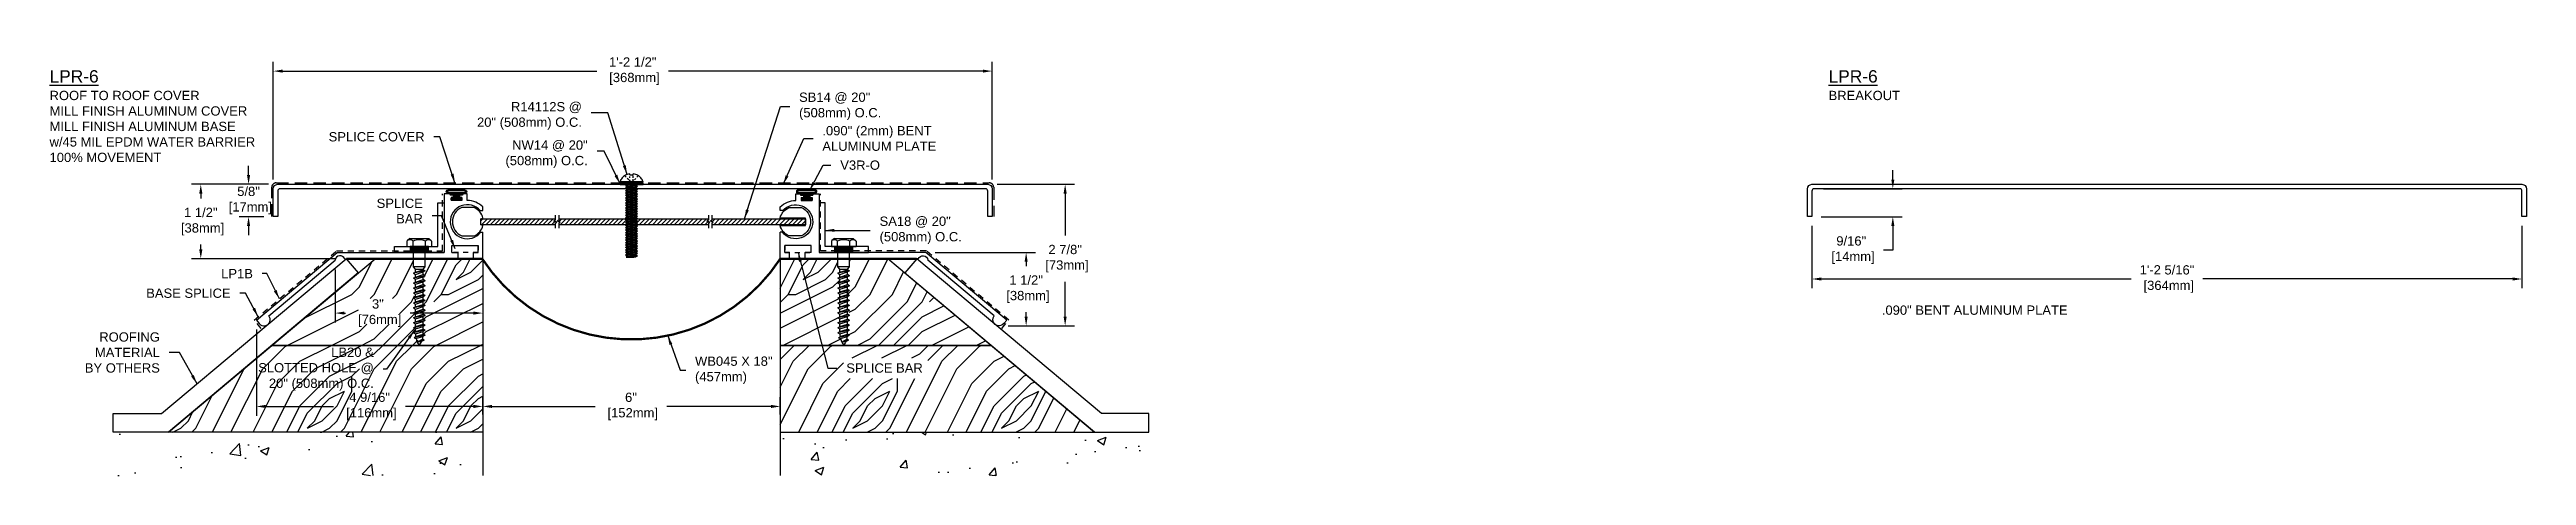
# Model space of a CAD drawing. Header units: inches. Extents: x -3.3 to 46.7, y 2.5 to 11.1.
import ezdxf

# ---------------------------------------------------------------- set-up
doc = ezdxf.new("R2010")
doc.units = ezdxf.units.IN
doc.header["$MEASUREMENT"] = 0
doc.linetypes.add('DASHED2', pattern=[0.375, 0.25, -0.125])
for name, color, linetype in [('ANCHORS', 4, 'Continuous'), ('CONDITIONS', 1, 'Continuous'), ('DIMENSIONS', 3, 'Continuous'), ('FILLERS', 2, 'Continuous'), ('METALS', 7, 'Continuous'), ('TEXT', 2, 'Continuous')]:
    doc.layers.add(name, color=color, linetype=linetype)
doc.styles.add('ARIAL', font='arial.ttf')
doc.dimstyles.new('Arial', dxfattribs={"dimtxt": 0.1875, "dimasz": 0.1875, "dimexe": 0.1875, "dimexo": 0.1875, "dimgap": 0.1875, "dimtad": 0, "dimtih": 1, "dimtoh": 1, "dimdec": 4, "dimzin": 3, "dimdsep": 46, "dimlunit": 4, "dimtxsty": 'ARIAL', "dimcen": 0.125, "dimadec": 0, "dimazin": 0, "dimtfac": 1, "dimtdec": 4, "dimtofl": 0, "dimtmove": 0, "dimatfit": 3, "dimfxl": 0, "dimfrac": 2, "dimtolj": 1, "dimtzin": 0, "dimarcsym": 0})
pattern_1 = [(0, (-1.4, 0.15), (3, 3), [0.15, -2.85]), (90, (-0.2, 1.2), (-3, 3), [0.3, -2.7]), (45, (-0.8, 0.9), (3e-16, 3), [0.2121, -0.6363, 0.2121, -0.4242, 1.485, -1.27294]), (45, (-1.55, 0), (3e-16, 3), [0.21213, -0.42426, 0.21213, -3.39412]), (45, (-0.5, 0.3), (3e-16, 3), [0.2121, -4.0305]), (45, (-0.2, 0.15), (3e-16, 3), [0.2121, -4.0305]), (45, (-0.65, 0.45), (3e-16, 3), [0.2121, -4.0305]), (45, (-0.8, 0.6), (3e-16, 3), [0.42426, -3.8184]), (45, (-0.05, 2.85), (3e-16, 3), [0.4243, -3.8184]), (45, (-1.1, 0.75), (3e-16, 3), [0.8485, -3.3941]), (45, (-1.25, 0.9), (3e-16, 3), [0.8485, -3.3941]), (45, (0.7, 1.8), (3e-16, 3), [0.8485, -3.3941]), (45, (-1.4, 1.2), (3e-16, 3), [0.6364, -3.60624]), (45, (-2, 1.65), (3e-16, 3), [0.6364, -3.60624]), (45, (-1.7, 1.35), (3e-16, 3), [0.6364, -3.60624]), (45, (0.25, 2.25), (3e-16, 3), [1.0607, -3.182]), (45, (-0.05, 2.4), (3e-16, 3), [1.06066, -3.182]), (45, (0.25, 1.65), (3e-16, 3), [1.4849, -2.7577]), (26.565, (-1.1, 0.45), (3, 1e-09), [0.3354, -6.3728]), (26.565, (-0.5, 1.35), (3, 1e-09), [0.3354, -6.3728]), (26.565, (-0.65, 1.05), (3, 1e-09), [0.3354, -6.3728]), (26.565, (-1.25, 0.15), (3, 1e-09), [0.6708, -6.0374]), (26.565, (-0.65, 1.5), (3, 1e-09), [1.00623, -5.702]), (26.565, (-0.95, 1.65), (3, 1e-09), [1.34164, -5.36656]), (26.565, (-1.25, 1.8), (3, 1e-09), [1.34164, -5.36656]), (26.565, (-1.7, 2.7), (3, 1e-09), [1.34164, -5.36656]), (26.565, (-1.7, 2.4), (3, 1e-09), [1.67705, -5.03115]), (26.565, (-1.55, 2.1), (3, 1e-09), [1.67705, -5.03115]), (63.435, (-0.5, 0.9), (2e-10, 3), [0.3354, -6.3728]), (63.435, (-0.95, 0.6), (2e-10, 3), [0.3354, -6.3728]), (63.435, (-1.4, 0.15), (2e-10, 3), [0.6708, -6.0374]), (63.435, (-0.5, 0.6), (2e-10, 3), [0.6708, -6.0374]), (63.435, (-1.7, 0), (2e-10, 3), [1.00623, -5.702]), (63.435, (-2, 0), (2e-10, 3), [1.34164, -5.36656]), (63.435, (0.7, 0.15), (2e-10, 3), [1.34164, -5.36656]), (63.435, (-0.35, 0.45), (2e-10, 3), [1.34164, -5.36656]), (63.435, (0.25, 0.15), (2e-10, 3), [1.67705, -5.03115]), (63.435, (-0.05, 0.3), (2e-10, 3), [1.67705, -5.03115])]

msp = doc.modelspace()

# ---------------------------------------------------------------- texts
at = {"layer": 'TEXT', "char_height": 0.25, "width": 5.28125, "attachment_point": 1, "style": 'ARIAL'}
for s, insert in [('{\\LLPR-6\\P\\H0.75x;\\lROOF TO ROOF COVER\\PMILL FINISH ALUMINUM COVER\\PMILL FINISH ALUMINUM BASE\\Pw/45 MIL EPDM WATER BARRIER\\P100% MOVEMENT}', (-3.29692, 10.678)), ('{\\LLPR-6\\P\\H0.75x;\\lBREAKOUT}', (32.58319, 10.678)), ('{\\H0.75x;.090" BENT ALUMINUM PLATE}', (33.65718, 5.92833))]:
    msp.add_mtext(s, dxfattribs=dict(at, insert=insert))
at = {"layer": 'TEXT', "char_height": 0.1875, "style": 'ARIAL'}
for s, insert, attachment_point in [('R14112S @\\P20" (508mm) O.C.', (7.44012, 9.75648), 6), ('SB14 @ 20"\\P(508mm) O.C.', (11.81886, 9.94778), 4), ('.090" (2mm) BENT\\PALUMINUM PLATE', (12.2889, 9.29869), 4), ('SPLICE COVER', (4.26742, 9.3322), 6), ('\\A1;NW14 @ 20"\\P(508mm) O.C.', (7.55671, 8.98189), 6), ('V3R-O', (12.65011, 8.75981), 4), ('SPLICE\\PBAR', (4.23164, 7.83489), 6), ('SA18 @ 20"\\P(508mm) O.C.', (13.44299, 7.44461), 4), ('LP1B', (0.80463, 6.57135), 6), ('BASE SPLICE', (0.35511, 6.17526), 6), ('ROOFING\\PMATERIAL\\PBY OTHERS', (-1.07188, 4.97884), 6), (' LB20 &\\PSLOTTED HOLE @\\P20" (508mm) O.C.', (3.24277, 4.64334), 6), ('WB045 X 18"\\P(457mm)', (9.72093, 4.6203), 4), ('SPLICE BAR', (12.77171, 4.66538), 4)]:
    msp.add_mtext(s, dxfattribs=dict(at, insert=insert, attachment_point=attachment_point))

# ---------------------------------------------------------------- blocks, each defined once
blk = doc.blocks.new('*D0')
at = {"layer": 'Defpoints', "color": 0}
for p in [(1.304, 8.374), (-0.247, 6.872), (2.657, 6.872)]:
    blk.add_point(p, dxfattribs=at)
at = {"layer": 'DIMENSIONS', "color": 0, "lineweight": -2}
for p, q in [((1.117, 8.374), (-0.434, 8.374)), ((-0.247, 8.186), (-0.247, 8.088)), ((-0.247, 7.06), (-0.247, 7.157)), ((2.47, 6.872), (-0.434, 6.872))]:
    blk.add_line(p, q, dxfattribs=at)
at = {"layer": 'DIMENSIONS', "color": 0}
for points in [[(-0.278, 8.186), (-0.215, 8.186), (-0.247, 8.374)], [(-0.278, 7.06), (-0.215, 7.06), (-0.247, 6.872)]]:
    blk.add_solid(points, dxfattribs=at)
at = {"layer": 'DIMENSIONS', "color": 0, "insert": (-0.247, 7.622), "char_height": 0.1875, "attachment_point": 5, "style": 'ARIAL'}
blk.add_mtext('\\A1;1 1/2"\\P [38mm]', dxfattribs=at)
blk = doc.blocks.new('*D1')
at = {"layer": 'Defpoints', "color": 0}
for p in [(1.304, 8.374), (0.716, 7.721), (1.214, 7.721)]:
    blk.add_point(p, dxfattribs=at)
at = {"layer": 'DIMENSIONS', "color": 0, "lineweight": -2}
for p, q in [((0.716, 8.561), (0.716, 8.749)), ((1.117, 8.374), (0.529, 8.374)), ((1.027, 7.721), (0.529, 7.721)), ((0.716, 7.534), (0.716, 7.346))]:
    blk.add_line(p, q, dxfattribs=at)
at = {"layer": 'DIMENSIONS', "color": 0}
for points in [[(0.685, 8.561), (0.748, 8.561), (0.716, 8.374)], [(0.685, 7.534), (0.748, 7.534), (0.716, 7.721)]]:
    blk.add_solid(points, dxfattribs=at)
at = {"layer": 'DIMENSIONS', "color": 0, "insert": (0.716, 8.047), "char_height": 0.1875, "attachment_point": 5, "style": 'ARIAL'}
blk.add_mtext('\\A1;5/8"\\P [17mm]', dxfattribs=at)
blk = doc.blocks.new('*D2')
at = {"layer": 'Defpoints', "color": 0}
for p in [(5.441, 3.54), (11.441, 3.891), (11.441, 3.54)]:
    blk.add_point(p, dxfattribs=at)
at = {"layer": 'DIMENSIONS', "color": 0, "lineweight": -2}
for p, q in [((5.441, 3.728), (5.441, 4.078)), ((11.441, 3.728), (11.441, 4.078)), ((5.628, 3.891), (7.704, 3.891)), ((11.253, 3.891), (9.154, 3.891))]:
    blk.add_line(p, q, dxfattribs=at)
at = {"layer": 'DIMENSIONS', "color": 0}
for points in [[(5.628, 3.922), (5.628, 3.859), (5.441, 3.891)], [(11.253, 3.922), (11.253, 3.859), (11.441, 3.891)]]:
    blk.add_solid(points, dxfattribs=at)
at = {"layer": 'DIMENSIONS', "color": 0, "insert": (8.429, 3.891), "char_height": 0.1875, "attachment_point": 5, "style": 'ARIAL'}
blk.add_mtext('\\A1;6"\\P [152mm]', dxfattribs=at)
blk = doc.blocks.new('NW14')
blk.add_hatch(color=256).paths.add_polyline_path([(0.2325, -0.03), (0.2325, 0), (-0.2325, 0), (-0.2325, -0.03)])
blk.add_lwpolyline([(-0.2325, -0.03), (0.2325, -0.03), (0.2325, 0), (-0.2325, 0)], close=True)
blk = doc.blocks.new('LB20')
for p, q in [((-0.25, 0.102), (-0.25, 0)), ((-0.25, 0), (0.25, 0)), ((-0.19, 0.156), (-0.238, 0.116)), ((-0.19, 0.156), (0.19, 0.156)), ((-0.125, 0), (-0.125, 0.102)), ((-0.117, -0.412), (-0.117, 0)), ((0.117, -0.412), (0.117, 0)), ((0.125, 0), (0.125, 0.102)), ((0.19, 0.156), (0.238, 0.116)), ((0.25, 0.102), (0.25, 0)), ((-0.078, -0.458), (-0.117, -0.412)), ((0.117, -0.412), (-0.117, -0.412)), ((0.117, -0.494), (-0.117, -0.544)), ((-0.078, -0.521), (-0.078, -0.458)), ((-0.078, -0.458), (0.078, -0.458)), ((-0.078, -0.521), (0.078, -0.471)), ((0.078, -0.458), (0.117, -0.412)), ((0.078, -0.471), (0.078, -0.458)), ((0.117, -0.494), (0.078, -0.471)), ((0.117, -0.494), (0.078, -0.516)), ((-0.117, -0.544), (-0.078, -0.521)), ((-0.117, -0.544), (-0.078, -0.566)), ((0.117, -0.594), (-0.117, -0.644)), ((-0.117, -0.644), (-0.078, -0.621)), ((-0.117, -0.644), (-0.078, -0.666)), ((0.117, -0.694), (-0.117, -0.744)), ((-0.117, -0.744), (-0.078, -0.721)), ((-0.117, -0.744), (-0.078, -0.766)), ((0.117, -0.794), (-0.117, -0.844)), ((-0.117, -0.844), (-0.078, -0.821)), ((-0.117, -0.844), (-0.078, -0.866)), ((0.117, -0.894), (-0.117, -0.944)), ((-0.117, -0.944), (-0.078, -0.921)), ((-0.117, -0.944), (-0.078, -0.966)), ((0.117, -0.994), (-0.117, -1.044)), ((-0.078, -0.566), (0.078, -0.516)), ((-0.078, -0.621), (-0.078, -0.566)), ((-0.078, -0.621), (0.078, -0.571)), ((-0.078, -0.666), (0.078, -0.616)), ((-0.078, -0.721), (-0.078, -0.666)), ((-0.078, -0.721), (0.078, -0.671)), ((-0.078, -0.766), (0.078, -0.716)), ((-0.078, -0.821), (-0.078, -0.766)), ((-0.078, -0.821), (0.078, -0.771)), ((-0.078, -0.866), (0.078, -0.816)), ((-0.078, -0.921), (-0.078, -0.866)), ((-0.078, -0.921), (0.078, -0.871)), ((-0.078, -0.966), (0.078, -0.916)), ((-0.078, -1.021), (-0.078, -0.966)), ((-0.078, -1.021), (0.078, -0.971)), ((0.078, -0.571), (0.078, -0.516)), ((0.117, -0.594), (0.078, -0.571)), ((0.117, -0.594), (0.078, -0.616)), ((0.078, -0.671), (0.078, -0.616)), ((0.117, -0.694), (0.078, -0.671)), ((0.117, -0.694), (0.078, -0.716)), ((0.078, -0.771), (0.078, -0.716)), ((0.117, -0.794), (0.078, -0.771)), ((0.117, -0.794), (0.078, -0.816)), ((0.078, -0.871), (0.078, -0.816)), ((0.117, -0.894), (0.078, -0.871)), ((0.117, -0.894), (0.078, -0.916)), ((0.078, -0.971), (0.078, -0.916)), ((0.117, -0.994), (0.078, -0.971)), ((0.117, -0.994), (0.078, -1.016)), ((-0.117, -1.044), (-0.078, -1.021)), ((-0.117, -1.044), (-0.078, -1.066)), ((0.117, -1.094), (-0.117, -1.144)), ((-0.117, -1.144), (-0.078, -1.121)), ((-0.117, -1.144), (-0.078, -1.166)), ((0.117, -1.194), (-0.117, -1.244)), ((-0.117, -1.244), (-0.078, -1.221)), ((-0.117, -1.244), (-0.078, -1.266)), ((0.117, -1.294), (-0.117, -1.344)), ((-0.117, -1.344), (-0.078, -1.321)), ((-0.117, -1.344), (-0.078, -1.366)), ((0.117, -1.394), (-0.117, -1.444)), ((-0.117, -1.444), (-0.078, -1.421)), ((-0.117, -1.444), (-0.078, -1.466)), ((0.117, -1.494), (-0.117, -1.544)), ((-0.078, -1.066), (0.078, -1.016)), ((-0.078, -1.121), (-0.078, -1.066)), ((-0.078, -1.121), (0.078, -1.071)), ((-0.078, -1.166), (0.078, -1.116)), ((-0.078, -1.221), (-0.078, -1.166)), ((-0.078, -1.221), (0.078, -1.171)), ((-0.078, -1.266), (0.078, -1.216)), ((-0.078, -1.321), (-0.078, -1.266)), ((-0.078, -1.321), (0.078, -1.271)), ((-0.078, -1.366), (0.078, -1.316)), ((-0.078, -1.421), (-0.078, -1.366)), ((-0.078, -1.421), (0.078, -1.371)), ((-0.078, -1.466), (0.078, -1.416)), ((-0.078, -1.521), (-0.078, -1.466)), ((-0.078, -1.521), (0.078, -1.471)), ((0.078, -1.071), (0.078, -1.016)), ((0.117, -1.094), (0.078, -1.071)), ((0.117, -1.094), (0.078, -1.116)), ((0.078, -1.171), (0.078, -1.116)), ((0.117, -1.194), (0.078, -1.171)), ((0.117, -1.194), (0.078, -1.216)), ((0.078, -1.271), (0.078, -1.216)), ((0.117, -1.294), (0.078, -1.271)), ((0.117, -1.294), (0.078, -1.316)), ((0.078, -1.371), (0.078, -1.316)), ((0.117, -1.394), (0.078, -1.371)), ((0.117, -1.394), (0.078, -1.416)), ((0.078, -1.471), (0.078, -1.416)), ((0.117, -1.494), (0.078, -1.471)), ((0.117, -1.494), (0.078, -1.516)), ((-0.117, -1.544), (-0.078, -1.521)), ((-0.117, -1.544), (-0.078, -1.566)), ((0.117, -1.594), (-0.117, -1.644)), ((-0.117, -1.644), (-0.078, -1.621)), ((-0.117, -1.644), (-0.078, -1.666)), ((0.117, -1.694), (-0.117, -1.744)), ((-0.117, -1.744), (-0.078, -1.721)), ((-0.117, -1.744), (-0.078, -1.766)), ((0.117, -1.794), (-0.105, -1.844)), ((-0.105, -1.844), (-0.074, -1.823)), ((-0.105, -1.844), (-0.066, -1.862)), ((-0.078, -1.566), (0.078, -1.516)), ((-0.078, -1.621), (-0.078, -1.566)), ((-0.078, -1.621), (0.078, -1.571)), ((-0.078, -1.666), (0.078, -1.616)), ((-0.078, -1.721), (-0.078, -1.666)), ((-0.078, -1.721), (0.078, -1.671)), ((-0.078, -1.766), (0.078, -1.716)), ((-0.074, -1.823), (0.078, -1.771)), ((-0.066, -1.862), (0.075, -1.817)), ((-0.022, -1.918), (0.063, -1.874)), ((0.096, -1.893), (-0.022, -1.918)), ((-0.022, -1.918), (0.047, -1.92)), ((0.096, -1.893), (0.047, -1.92)), ((0.096, -1.893), (0.063, -1.874)), ((0.117, -1.794), (0.075, -1.817)), ((0.078, -1.571), (0.078, -1.516)), ((0.117, -1.594), (0.078, -1.571)), ((0.117, -1.594), (0.078, -1.616)), ((0.078, -1.671), (0.078, -1.616)), ((0.117, -1.694), (0.078, -1.671)), ((0.117, -1.694), (0.078, -1.716)), ((0.078, -1.766), (0.078, -1.716)), ((0.117, -1.794), (0.078, -1.771))]:
    blk.add_line(p, q)
for centre, radius, start, end in [((-0.188, 0.057), 0.077, 35.7751, 144.2249), ((0, -0.126), 0.26, 61.2813, 118.7187), ((0.187, 0.057), 0.077, 35.7751, 144.2249), ((0.311, -1.766), 0.389, 180, 188.3837), ((0.311, -1.766), 0.389, 194.3207, 216.9667), ((-0.311, -1.766), 0.389, 323.0333, 336.7752), ((-0.311, -1.766), 0.389, 343.9655, 352.4485), ((-0.311, -1.766), 0.389, 359.2771, 0)]:
    blk.add_arc(centre, radius, start, end)
blk = doc.blocks.new('A$CD336')
for p, q in [((3.921, 2.673), (3.796, 2.673)), ((3.796, 2.673), (3.796, 1.485)), ((3.921, 2.673), (3.921, 2.642)), ((3.983, 2.642), (3.921, 2.642)), ((3.983, 2.595), (3.937, 2.595)), ((3.937, 2.595), (3.937, 2.533)), ((4.155, 2.533), (3.937, 2.533)), ((3.983, 2.642), (3.983, 2.595)), ((4.108, 2.642), (4.108, 2.595)), ((4.171, 2.642), (4.108, 2.642)), ((4.155, 2.595), (4.108, 2.595)), ((4.155, 2.595), (4.155, 2.533)), ((4.171, 2.673), (4.171, 2.642)), ((4.265, 2.673), (4.171, 2.673)), ((4.265, 2.538), (4.265, 2.673)), ((4.527, 2.33), (4.577, 2.33)), ((4.577, 2.33), (4.577, 2.404)), ((3.953, 1.485), (3.953, 1.63)), ((3.953, 1.63), (4.484, 1.63)), ((4.484, 1.485), (4.484, 1.63)), ((4.534, 1.893), (4.577, 1.893)), ((4.577, 1.36), (4.577, 1.893)), ((0.011, 0.119), (1.639, 1.485)), ((0.26, 0.21), (1.598, 1.333)), ((1.639, 1.485), (3.796, 1.485)), ((1.794, 1.36), (4.078, 1.36)), ((3.953, 1.485), (4.078, 1.485)), ((4.078, 1.36), (4.078, 1.485)), ((4.389, 1.485), (4.484, 1.485)), ((4.389, 1.36), (4.389, 1.485)), ((4.389, 1.36), (4.577, 1.36)), ((0.011, 0.119), (0.069, 0.05))]:
    blk.add_line(p, q)
for centre, radius, start, end in [((4.265, 2.107), 0.431, 43.6228, 90), ((4.265, 2.107), 0.344, 40.4102, 321.5309), ((1.7, 1.317), 0.103, 24.6753, 170.7749), ((0.165, 0.13), 0.125, 220, 40)]:
    blk.add_arc(centre, radius, start, end)
blk = doc.blocks.new('LP1B')
blk.add_blockref('A$CD336', (-4.265, -2.107))
blk = doc.blocks.new('SA18')
blk.add_lwpolyline([(-1, 0.125), (-0.125, 0.125), (-0.125, 1), (0, 1), (0, 0), (-1, 0)], close=True)
blk = doc.blocks.new('*D8')
at = {"layer": 'Defpoints', "color": 0}
for p in [(0.875, 5.631), (5.441, 4.21), (5.441, 3.891)]:
    blk.add_point(p, dxfattribs=at)
at = {"layer": 'DIMENSIONS', "color": 0, "lineweight": -2}
for p, q in [((0.875, 5.444), (0.875, 3.703)), ((5.441, 4.022), (5.441, 3.703)), ((1.062, 3.891), (2.433, 3.891)), ((5.253, 3.891), (3.883, 3.891))]:
    blk.add_line(p, q, dxfattribs=at)
at = {"layer": 'DIMENSIONS', "color": 0}
for points in [[(1.062, 3.922), (1.062, 3.859), (0.875, 3.891)], [(5.253, 3.922), (5.253, 3.859), (5.441, 3.891)]]:
    blk.add_solid(points, dxfattribs=at)
at = {"layer": 'DIMENSIONS', "color": 0, "insert": (3.158, 3.891), "char_height": 0.1875, "attachment_point": 5, "style": 'ARIAL'}
blk.add_mtext('\\A1;4 9/16"\\P [116mm]', dxfattribs=at)
blk = doc.blocks.new('*D9')
at = {"layer": 'Defpoints', "color": 0}
for p in [(15.624, 8.374), (17.186, 8.374), (15.853, 5.518)]:
    blk.add_point(p, dxfattribs=at)
at = {"layer": 'DIMENSIONS', "color": 0, "lineweight": -2}
for p, q in [((15.812, 8.374), (17.373, 8.374)), ((17.186, 8.186), (17.186, 7.339)), ((17.186, 5.705), (17.186, 6.408)), ((16.04, 5.518), (17.373, 5.518))]:
    blk.add_line(p, q, dxfattribs=at)
at = {"layer": 'DIMENSIONS', "color": 0}
for points in [[(17.154, 8.186), (17.217, 8.186), (17.186, 8.374)], [(17.154, 5.705), (17.217, 5.705), (17.186, 5.518)]]:
    blk.add_solid(points, dxfattribs=at)
at = {"layer": 'DIMENSIONS', "color": 0, "insert": (17.186, 6.874), "char_height": 0.1875, "attachment_point": 5, "style": 'ARIAL'}
blk.add_mtext('\\A1;2 7/8"\\P [73mm]', dxfattribs=at)
blk = doc.blocks.new('*D10')
at = {"layer": 'Defpoints', "color": 0}
for p in [(14.379, 6.997), (16.399, 6.997), (15.853, 5.518)]:
    blk.add_point(p, dxfattribs=at)
at = {"layer": 'DIMENSIONS', "color": 0, "lineweight": -2}
for p, q in [((14.566, 6.997), (16.586, 6.997)), ((16.399, 6.81), (16.399, 6.723)), ((16.04, 5.518), (16.586, 5.518)), ((16.399, 5.705), (16.399, 5.792))]:
    blk.add_line(p, q, dxfattribs=at)
at = {"layer": 'DIMENSIONS', "color": 0}
for points in [[(16.368, 6.81), (16.43, 6.81), (16.399, 6.997)], [(16.368, 5.705), (16.43, 5.705), (16.399, 5.518)]]:
    blk.add_solid(points, dxfattribs=at)
at = {"layer": 'DIMENSIONS', "color": 0, "insert": (16.399, 6.257), "char_height": 0.1875, "attachment_point": 5, "style": 'ARIAL'}
blk.add_mtext('\\A1;1 1/2"\\P [38mm]', dxfattribs=at)
blk = doc.blocks.new('*D11')
at = {"layer": 'Defpoints', "color": 0}
for p in [(2.462, 6.846), (5.441, 6.872), (5.441, 5.775)]:
    blk.add_point(p, dxfattribs=at)
at = {"layer": 'DIMENSIONS', "color": 0, "lineweight": -2}
for p, q in [((2.462, 6.658), (2.462, 5.588)), ((5.441, 6.685), (5.441, 5.588)), ((2.65, 5.775), (2.673, 5.775)), ((5.253, 5.775), (3.977, 5.775))]:
    blk.add_line(p, q, dxfattribs=at)
at = {"layer": 'DIMENSIONS', "color": 0}
for points in [[(2.65, 5.806), (2.65, 5.744), (2.462, 5.775)], [(5.253, 5.806), (5.253, 5.744), (5.441, 5.775)]]:
    blk.add_solid(points, dxfattribs=at)
at = {"layer": 'DIMENSIONS', "color": 0, "insert": (3.325, 5.775), "char_height": 0.1875, "attachment_point": 5, "style": 'ARIAL'}
blk.add_mtext('\\A1;3"\\P [76mm]', dxfattribs=at)
blk = doc.blocks.new('V3RforCM')
h = blk.add_hatch(color=256)
h.paths.add_polyline_path([(6.209, 8.255, 0.579646), (6.213, 8.198), (6.276, 8.198), (6.276, 8.167), (6.355, 8.167), (6.355, 8.12), (6.349, 8.094), (6.294, 8.094), (6.294, 8.059), (6.509, 8.059), (6.509, 8.094), (6.454, 8.094), (6.448, 8.12), (6.448, 8.167), (6.526, 8.167), (6.526, 8.198), (6.59, 8.198, 0.579646), (6.594, 8.255, 0.144656)])
edge = h.paths.add_edge_path(flags=16)
edge.add_spline(control_points=[(6.246, 8.22), (6.245, 8.22), (6.2, 8.241), (6.298, 8.232), (6.401, 8.233)], knot_values=[0.028497, 0.028497, 0.028497, 0.028497, 0.032831, 0.201023, 0.201023, 0.201023, 0.201023], degree=3, periodic=0)
edge.add_spline(control_points=[(6.401, 8.233), (6.505, 8.232), (6.603, 8.241), (6.558, 8.22), (6.557, 8.22)], knot_values=[0.028497, 0.028497, 0.028497, 0.028497, 0.196688, 0.201023, 0.201023, 0.201023, 0.201023], degree=3, periodic=0)
edge.add_line((6.557, 8.22), (6.246, 8.22))
blk.add_lwpolyline([(6.594, 8.255, 0.144656), (6.209, 8.255, 0.579646), (6.213, 8.198), (6.276, 8.198), (6.276, 8.167), (6.355, 8.167), (6.355, 8.12), (6.349, 8.094), (6.294, 8.094), (6.294, 8.059), (6.509, 8.059), (6.509, 8.094), (6.454, 8.094), (6.448, 8.12), (6.448, 8.167), (6.526, 8.167), (6.526, 8.198), (6.59, 8.198, 0.579646)], format="xyb", close=True)
blk = doc.blocks.new('*D13')
at = {"layer": 'Defpoints', "color": 0}
for p in [(15.714, 10.659), (1.214, 8.284), (15.714, 8.284)]:
    blk.add_point(p, dxfattribs=at)
at = {"layer": 'DIMENSIONS', "color": 0, "lineweight": -2}
for p, q in [((1.214, 8.471), (1.214, 10.847)), ((1.402, 10.659), (7.739, 10.659)), ((15.527, 10.659), (9.189, 10.659)), ((15.714, 8.471), (15.714, 10.847))]:
    blk.add_line(p, q, dxfattribs=at)
at = {"layer": 'DIMENSIONS', "color": 0}
for points in [[(1.402, 10.69), (1.402, 10.628), (1.214, 10.659)], [(15.527, 10.69), (15.527, 10.628), (15.714, 10.659)]]:
    blk.add_solid(points, dxfattribs=at)
at = {"layer": 'DIMENSIONS', "color": 0, "insert": (8.464, 10.659), "char_height": 0.1875, "attachment_point": 5, "style": 'ARIAL'}
blk.add_mtext('\\A1;1\'-2 1/2"\\P [368mm]', dxfattribs=at)
blk = doc.blocks.new('SB14')
h = blk.add_hatch()
h.set_pattern_fill('ANSI31', color=256, scale=0.5, style=0)
h.set_pattern_definition([(45, (-7.127145, -14.1733), (-0.04419417, 0.04419417), [])])
h.paths.add_polyline_path([(6.805, -0.06), (6.805, 0.06), (4.919, 0.06), (4.919, 0.03), (4.89, 0.011), (4.947, -0.011), (4.919, -0.03), (4.919, -0.06)])
h.paths.add_polyline_path([(4.849, -0.06), (4.849, -0.03), (4.877, -0.011), (4.82, 0.011), (4.849, 0.03), (4.849, 0.06), (1.832, 0.06), (1.832, 0.03), (1.803, 0.011), (1.86, -0.011), (1.832, -0.03), (1.832, -0.06)])
h.paths.add_polyline_path([(1.762, -0.06), (1.762, -0.03), (1.79, -0.011), (1.733, 0.011), (1.762, 0.03), (1.762, 0.06), (0.262, 0.06), (0.262, -0.06)])
for p, q in [((1.762, 0.03), (1.733, 0.011)), ((1.79, -0.011), (1.733, 0.011)), ((1.762, 0.13), (1.762, 0.03)), ((1.832, 0.03), (1.803, 0.011)), ((1.86, -0.011), (1.803, 0.011)), ((1.832, 0.13), (1.832, 0.03)), ((4.849, 0.03), (4.82, 0.011)), ((4.877, -0.011), (4.82, 0.011)), ((4.849, 0.13), (4.849, 0.03)), ((4.919, 0.03), (4.89, 0.011)), ((4.947, -0.011), (4.89, 0.011)), ((4.919, 0.13), (4.919, 0.03)), ((1.762, -0.03), (1.79, -0.011)), ((1.762, -0.03), (1.762, -0.13)), ((1.832, -0.03), (1.86, -0.011)), ((1.832, -0.03), (1.832, -0.13)), ((4.849, -0.03), (4.877, -0.011)), ((4.849, -0.03), (4.849, -0.13)), ((4.919, -0.03), (4.947, -0.011)), ((4.919, -0.03), (4.919, -0.13))]:
    blk.add_line(p, q)
for points in [[(0.304, 0.074, 0.233897), (0.125, 0.286), (-0.125, 0.286, 0.654654), (-0.125, -0.286), (0.125, -0.286, 0.233897), (0.304, -0.074), (0.262, -0.06), (0.262, 0.06)], [(6.805, 0.074), (6.296, 0.074, -0.233897), (6.475, 0.286), (6.725, 0.286, -0.654654), (6.725, -0.286), (6.475, -0.286, -0.233897), (6.296, -0.074), (6.805, -0.074)]]:
    blk.add_lwpolyline(points, format="xyb", close=True)
for points in [[(0.262, 0.06), (1.762, 0.06)], [(1.832, 0.06), (4.849, 0.06)], [(4.919, 0.06), (6.805, 0.06), (6.805, -0.06), (4.919, -0.06)], [(1.762, -0.06), (0.262, -0.06)], [(4.849, -0.06), (1.832, -0.06)]]:
    blk.add_lwpolyline(points)
blk = doc.blocks.new('R14112')
for p, q in [((-0.226, 0.031), (0.226, 0.031)), ((-0.226, 0.031), (-0.22, 0)), ((-0.22, 0), (0.22, 0)), ((-0.109, 0.116), (-0.133, 0.141)), ((-0.057, 0.062), (-0.086, 0.092)), ((-0.085, 0), (-0.085, -0.03)), ((-0.034, 0.038), (-0.042, 0.046)), ((-0.034, 0.161), (-0.034, 0.182)), ((-0.034, 0.161), (0.034, 0.161)), ((-0.034, 0.103), (-0.034, 0.131)), ((-0.034, 0.038), (-0.034, 0.065)), ((-0.034, 0.038), (-0.01, 0.038)), ((0.01, 0.038), (0.034, 0.038)), ((0.034, 0.161), (0.034, 0.182)), ((0.034, 0.106), (0.034, 0.142)), ((0.034, 0.038), (0.034, 0.073)), ((0.034, 0.038), (0.042, 0.046)), ((0.057, 0.062), (0.086, 0.092)), ((0.085, 0), (0.085, -0.005)), ((0.109, 0.116), (0.133, 0.141)), ((0.226, 0.031), (0.22, 0)), ((-0.119, -0.05), (0.119, -0.025)), ((-0.119, -0.05), (-0.085, -0.03)), ((-0.119, -0.05), (-0.085, -0.07)), ((-0.119, -0.1), (0.119, -0.075)), ((-0.119, -0.1), (-0.085, -0.08)), ((-0.119, -0.1), (-0.085, -0.12)), ((-0.119, -0.15), (0.119, -0.125)), ((-0.119, -0.15), (-0.085, -0.13)), ((-0.119, -0.15), (-0.085, -0.17)), ((-0.119, -0.2), (0.119, -0.175)), ((-0.119, -0.2), (-0.085, -0.18)), ((-0.119, -0.2), (-0.085, -0.22)), ((-0.119, -0.25), (0.119, -0.225)), ((-0.119, -0.25), (-0.085, -0.23)), ((-0.119, -0.25), (-0.085, -0.27)), ((-0.119, -0.3), (0.119, -0.275)), ((-0.119, -0.3), (-0.085, -0.28)), ((-0.119, -0.3), (-0.085, -0.32)), ((-0.119, -0.35), (0.119, -0.325)), ((-0.119, -0.35), (-0.085, -0.33)), ((-0.119, -0.35), (-0.085, -0.37)), ((-0.119, -0.4), (0.119, -0.375)), ((-0.119, -0.4), (-0.085, -0.38)), ((-0.119, -0.4), (-0.085, -0.42)), ((-0.119, -0.45), (0.119, -0.425)), ((-0.119, -0.45), (-0.085, -0.43)), ((-0.119, -0.45), (-0.085, -0.47)), ((-0.119, -0.5), (0.119, -0.475)), ((-0.119, -0.5), (-0.085, -0.48)), ((-0.085, -0.03), (0.085, -0.005)), ((-0.085, -0.07), (0.085, -0.045)), ((-0.085, -0.08), (0.085, -0.055)), ((-0.085, -0.07), (-0.085, -0.08)), ((-0.085, -0.12), (0.085, -0.095)), ((-0.085, -0.13), (0.085, -0.105)), ((-0.085, -0.12), (-0.085, -0.13)), ((-0.085, -0.17), (0.085, -0.145)), ((-0.085, -0.18), (0.085, -0.155)), ((-0.085, -0.17), (-0.085, -0.18)), ((-0.085, -0.22), (0.085, -0.195)), ((-0.085, -0.23), (0.085, -0.205)), ((-0.085, -0.22), (-0.085, -0.23)), ((-0.085, -0.27), (0.085, -0.245)), ((-0.085, -0.28), (0.085, -0.255)), ((-0.085, -0.27), (-0.085, -0.28)), ((-0.085, -0.32), (0.085, -0.295)), ((-0.085, -0.33), (0.085, -0.305)), ((-0.085, -0.32), (-0.085, -0.33)), ((-0.085, -0.37), (0.085, -0.345)), ((-0.085, -0.38), (0.085, -0.355)), ((-0.085, -0.37), (-0.085, -0.38)), ((-0.085, -0.42), (0.085, -0.395)), ((-0.085, -0.43), (0.085, -0.405)), ((-0.085, -0.42), (-0.085, -0.43)), ((-0.085, -0.47), (0.085, -0.445)), ((-0.085, -0.48), (0.085, -0.455)), ((-0.085, -0.47), (-0.085, -0.48)), ((-0.085, -0.52), (0.085, -0.495)), ((0.119, -0.025), (0.085, -0.005)), ((0.119, -0.025), (0.085, -0.045)), ((0.085, -0.045), (0.085, -0.055)), ((0.119, -0.075), (0.085, -0.055)), ((0.119, -0.075), (0.085, -0.095)), ((0.085, -0.095), (0.085, -0.105)), ((0.119, -0.125), (0.085, -0.105)), ((0.119, -0.125), (0.085, -0.145)), ((0.085, -0.145), (0.085, -0.155)), ((0.119, -0.175), (0.085, -0.155)), ((0.119, -0.175), (0.085, -0.195)), ((0.085, -0.195), (0.085, -0.205)), ((0.119, -0.225), (0.085, -0.205)), ((0.119, -0.225), (0.085, -0.245)), ((0.085, -0.245), (0.085, -0.255)), ((0.119, -0.275), (0.085, -0.255)), ((0.119, -0.275), (0.085, -0.295)), ((0.085, -0.295), (0.085, -0.305)), ((0.119, -0.325), (0.085, -0.305)), ((0.119, -0.325), (0.085, -0.345)), ((0.085, -0.345), (0.085, -0.355)), ((0.119, -0.375), (0.085, -0.355)), ((0.119, -0.375), (0.085, -0.395)), ((0.085, -0.395), (0.085, -0.405)), ((0.119, -0.425), (0.085, -0.405)), ((0.119, -0.425), (0.085, -0.445)), ((0.085, -0.445), (0.085, -0.455)), ((0.119, -0.475), (0.085, -0.455)), ((0.119, -0.475), (0.085, -0.495)), ((0.085, -0.495), (0.085, -0.505)), ((-0.119, -0.5), (-0.085, -0.52)), ((-0.119, -0.55), (0.119, -0.525)), ((-0.119, -0.55), (-0.085, -0.53)), ((-0.119, -0.55), (-0.085, -0.57)), ((-0.119, -0.6), (0.119, -0.575)), ((-0.119, -0.6), (-0.085, -0.58)), ((-0.119, -0.6), (-0.085, -0.62)), ((-0.119, -0.65), (0.119, -0.625)), ((-0.119, -0.65), (-0.085, -0.63)), ((-0.119, -0.65), (-0.085, -0.67)), ((-0.119, -0.7), (0.119, -0.675)), ((-0.119, -0.7), (-0.085, -0.68)), ((-0.119, -0.7), (-0.085, -0.72)), ((-0.119, -0.75), (0.119, -0.725)), ((-0.119, -0.75), (-0.085, -0.73)), ((-0.119, -0.75), (-0.085, -0.77)), ((-0.119, -0.8), (0.119, -0.775)), ((-0.119, -0.8), (-0.085, -0.78)), ((-0.119, -0.8), (-0.085, -0.82)), ((-0.119, -0.85), (0.119, -0.825)), ((-0.119, -0.85), (-0.085, -0.83)), ((-0.119, -0.85), (-0.085, -0.87)), ((-0.119, -0.9), (0.119, -0.875)), ((-0.119, -0.9), (-0.085, -0.88)), ((-0.119, -0.9), (-0.085, -0.92)), ((-0.119, -0.95), (0.119, -0.925)), ((-0.119, -0.95), (-0.085, -0.93)), ((-0.119, -0.95), (-0.085, -0.97)), ((-0.119, -1), (0.119, -0.975)), ((-0.119, -1), (-0.085, -0.98)), ((-0.085, -0.53), (0.085, -0.505)), ((-0.085, -0.52), (-0.085, -0.53)), ((-0.085, -0.57), (0.085, -0.545)), ((-0.085, -0.58), (0.085, -0.555)), ((-0.085, -0.57), (-0.085, -0.58)), ((-0.085, -0.62), (0.085, -0.595)), ((-0.085, -0.63), (0.085, -0.605)), ((-0.085, -0.62), (-0.085, -0.63)), ((-0.085, -0.67), (0.085, -0.645)), ((-0.085, -0.68), (0.085, -0.655)), ((-0.085, -0.67), (-0.085, -0.68)), ((-0.085, -0.72), (0.085, -0.695)), ((-0.085, -0.73), (0.085, -0.705)), ((-0.085, -0.72), (-0.085, -0.73)), ((-0.085, -0.77), (0.085, -0.745)), ((-0.085, -0.78), (0.085, -0.755)), ((-0.085, -0.77), (-0.085, -0.78)), ((-0.085, -0.82), (0.085, -0.795)), ((-0.085, -0.83), (0.085, -0.805)), ((-0.085, -0.82), (-0.085, -0.83)), ((-0.085, -0.87), (0.085, -0.845)), ((-0.085, -0.88), (0.085, -0.855)), ((-0.085, -0.87), (-0.085, -0.88)), ((-0.085, -0.92), (0.085, -0.895)), ((-0.085, -0.93), (0.085, -0.905)), ((-0.085, -0.92), (-0.085, -0.93)), ((-0.085, -0.97), (0.085, -0.945)), ((-0.085, -0.98), (0.085, -0.955)), ((-0.085, -0.97), (-0.085, -0.98)), ((-0.085, -1.02), (0.085, -0.995)), ((0.119, -0.525), (0.085, -0.505)), ((0.119, -0.525), (0.085, -0.545)), ((0.085, -0.545), (0.085, -0.555)), ((0.119, -0.575), (0.085, -0.555)), ((0.119, -0.575), (0.085, -0.595)), ((0.085, -0.595), (0.085, -0.605)), ((0.119, -0.625), (0.085, -0.605)), ((0.119, -0.625), (0.085, -0.645)), ((0.085, -0.645), (0.085, -0.655)), ((0.119, -0.675), (0.085, -0.655)), ((0.119, -0.675), (0.085, -0.695)), ((0.085, -0.695), (0.085, -0.705)), ((0.119, -0.725), (0.085, -0.705)), ((0.119, -0.725), (0.085, -0.745)), ((0.085, -0.745), (0.085, -0.755)), ((0.119, -0.775), (0.085, -0.755)), ((0.119, -0.775), (0.085, -0.795)), ((0.085, -0.795), (0.085, -0.805)), ((0.119, -0.825), (0.085, -0.805)), ((0.119, -0.825), (0.085, -0.845)), ((0.085, -0.845), (0.085, -0.855)), ((0.119, -0.875), (0.085, -0.855)), ((0.119, -0.875), (0.085, -0.895)), ((0.085, -0.895), (0.085, -0.905)), ((0.119, -0.925), (0.085, -0.905)), ((0.119, -0.925), (0.085, -0.945)), ((0.085, -0.945), (0.085, -0.955)), ((0.119, -0.975), (0.085, -0.955)), ((0.119, -0.975), (0.085, -0.995)), ((0.085, -0.995), (0.085, -1.005)), ((-0.119, -1), (-0.085, -1.02)), ((-0.119, -1.05), (0.119, -1.025)), ((-0.119, -1.05), (-0.085, -1.03)), ((-0.119, -1.05), (-0.085, -1.07)), ((-0.119, -1.1), (0.119, -1.075)), ((-0.119, -1.1), (-0.085, -1.08)), ((-0.119, -1.1), (-0.085, -1.12)), ((-0.119, -1.15), (0.119, -1.125)), ((-0.119, -1.15), (-0.085, -1.13)), ((-0.119, -1.15), (-0.085, -1.17)), ((-0.119, -1.2), (0.119, -1.175)), ((-0.119, -1.2), (-0.085, -1.18)), ((-0.119, -1.2), (-0.085, -1.22)), ((-0.119, -1.25), (0.119, -1.225)), ((-0.119, -1.25), (-0.085, -1.23)), ((-0.119, -1.25), (-0.085, -1.27)), ((-0.119, -1.3), (0.119, -1.275)), ((-0.119, -1.3), (-0.085, -1.28)), ((-0.119, -1.3), (-0.085, -1.32)), ((-0.119, -1.35), (0.119, -1.325)), ((-0.119, -1.35), (-0.085, -1.33)), ((-0.119, -1.35), (-0.085, -1.37)), ((-0.119, -1.4), (0.119, -1.375)), ((-0.119, -1.4), (-0.085, -1.38)), ((-0.119, -1.4), (-0.085, -1.42)), ((-0.119, -1.45), (0.119, -1.425)), ((-0.119, -1.45), (-0.085, -1.43)), ((-0.119, -1.45), (-0.085, -1.47)), ((-0.11, -1.5), (0.119, -1.475)), ((-0.11, -1.5), (-0.085, -1.48)), ((-0.085, -1.03), (0.085, -1.005)), ((-0.085, -1.02), (-0.085, -1.03)), ((-0.085, -1.07), (0.085, -1.045)), ((-0.085, -1.08), (0.085, -1.055)), ((-0.085, -1.07), (-0.085, -1.08)), ((-0.085, -1.12), (0.085, -1.095)), ((-0.085, -1.13), (0.085, -1.105)), ((-0.085, -1.12), (-0.085, -1.13)), ((-0.085, -1.17), (0.085, -1.145)), ((-0.085, -1.18), (0.085, -1.155)), ((-0.085, -1.17), (-0.085, -1.18)), ((-0.085, -1.22), (0.085, -1.195)), ((-0.085, -1.23), (0.085, -1.205)), ((-0.085, -1.22), (-0.085, -1.23)), ((-0.085, -1.27), (0.085, -1.245)), ((-0.085, -1.28), (0.085, -1.255)), ((-0.085, -1.27), (-0.085, -1.28)), ((-0.085, -1.32), (0.085, -1.295)), ((-0.085, -1.33), (0.085, -1.305)), ((-0.085, -1.32), (-0.085, -1.33)), ((-0.085, -1.37), (0.085, -1.345)), ((-0.085, -1.38), (0.085, -1.355)), ((-0.085, -1.37), (-0.085, -1.38)), ((-0.085, -1.42), (0.085, -1.395)), ((-0.085, -1.43), (0.085, -1.405)), ((-0.085, -1.42), (-0.085, -1.43)), ((-0.085, -1.47), (0.085, -1.445)), ((-0.085, -1.48), (0.085, -1.455)), ((-0.085, -1.47), (-0.085, -1.48)), ((0.048, -1.5), (0.085, -1.495)), ((0.119, -1.025), (0.085, -1.005)), ((0.119, -1.025), (0.085, -1.045)), ((0.085, -1.045), (0.085, -1.055)), ((0.119, -1.075), (0.085, -1.055)), ((0.119, -1.075), (0.085, -1.095)), ((0.085, -1.095), (0.085, -1.105)), ((0.119, -1.125), (0.085, -1.105)), ((0.119, -1.125), (0.085, -1.145)), ((0.085, -1.145), (0.085, -1.155)), ((0.119, -1.175), (0.085, -1.155)), ((0.119, -1.175), (0.085, -1.195)), ((0.085, -1.195), (0.085, -1.205)), ((0.119, -1.225), (0.085, -1.205)), ((0.119, -1.225), (0.085, -1.245)), ((0.085, -1.245), (0.085, -1.255)), ((0.119, -1.275), (0.085, -1.255)), ((0.119, -1.275), (0.085, -1.295)), ((0.085, -1.295), (0.085, -1.305)), ((0.119, -1.325), (0.085, -1.305)), ((0.119, -1.325), (0.085, -1.345)), ((0.085, -1.345), (0.085, -1.355)), ((0.119, -1.375), (0.085, -1.355)), ((0.119, -1.375), (0.085, -1.395)), ((0.085, -1.395), (0.085, -1.405)), ((0.119, -1.425), (0.085, -1.405)), ((0.119, -1.425), (0.085, -1.445)), ((0.085, -1.445), (0.085, -1.455)), ((0.119, -1.475), (0.085, -1.455)), ((0.119, -1.475), (0.085, -1.495)), ((-0.11, -1.5), (0.048, -1.5))]:
    blk.add_line(p, q)
for centre, radius, start, end in [((-0.08, 0), 0.149, 152.7282, 167.9922), ((-0.041, -0.02), 0.192, 128.7816, 152.7282), ((-0.016, -0.051), 0.232, 108.4084, 128.7816), ((0, -0.1), 0.284, 96.8718, 108.4084), ((0, -0.1), 0.284, 71.5916, 83.1282), ((0.016, -0.051), 0.232, 51.2184, 71.5916), ((0.041, -0.02), 0.192, 27.2718, 51.2184), ((0.08, 0), 0.149, 12.0078, 27.2718)]:
    blk.add_arc(centre, radius, start, end)
blk = doc.blocks.new('*D17')
at = {"layer": 'Defpoints', "color": 0}
for p in [(32.248, 7.721), (46.568, 7.721), (46.568, 6.463)]:
    blk.add_point(p, dxfattribs=at)
at = {"layer": 'DIMENSIONS', "color": 0, "lineweight": -2}
for p, q in [((32.248, 7.534), (32.248, 6.276)), ((46.568, 7.534), (46.568, 6.276)), ((32.436, 6.463), (38.683, 6.463)), ((46.381, 6.463), (40.133, 6.463))]:
    blk.add_line(p, q, dxfattribs=at)
at = {"layer": 'DIMENSIONS', "color": 0}
for points in [[(32.436, 6.494), (32.436, 6.432), (32.248, 6.463)], [(46.381, 6.494), (46.381, 6.432), (46.568, 6.463)]]:
    blk.add_solid(points, dxfattribs=at)
at = {"layer": 'DIMENSIONS', "color": 0, "insert": (39.408, 6.463), "char_height": 0.1875, "attachment_point": 5, "style": 'ARIAL'}
blk.add_mtext('\\A1;1\'-2 5/16"\\P [364mm]', dxfattribs=at)
blk = doc.blocks.new('*D18')
at = {"layer": 'Defpoints', "color": 0}
for p in [(32.293, 8.284), (33.879, 8.284), (32.248, 7.721)]:
    blk.add_point(p, dxfattribs=at)
at = {"layer": 'DIMENSIONS', "color": 0, "lineweight": -2}
for p, q in [((33.879, 8.471), (33.879, 8.659)), ((32.481, 8.284), (34.067, 8.284)), ((32.436, 7.721), (34.067, 7.721)), ((33.879, 7.534), (33.879, 7.047)), ((33.879, 7.047), (33.692, 7.047))]:
    blk.add_line(p, q, dxfattribs=at)
at = {"layer": 'DIMENSIONS', "color": 0}
for points in [[(33.848, 8.471), (33.91, 8.471), (33.879, 8.284)], [(33.848, 7.534), (33.91, 7.534), (33.879, 7.721)]]:
    blk.add_solid(points, dxfattribs=at)
at = {"layer": 'DIMENSIONS', "color": 0, "insert": (33.04, 7.047), "char_height": 0.1875, "attachment_point": 5, "style": 'ARIAL'}
blk.add_mtext('\\A1;9/16"\\P [14mm]', dxfattribs=at)

# ---------------------------------------------------------------- dimensions: what is measured, and where the dimension line sits
at = {"layer": 'DIMENSIONS'}
for base, p1, p2, picture, middle in [((15.71428, 10.65902), (1.21426, 8.28369), (15.71428, 8.28369), '*D13', (8.46427, 10.65902)), ((46.56817, 6.46309), (32.24814, 7.72119), (46.56817, 7.72119), '*D17', (39.40815, 6.46309)), ((5.44056, 5.775), (2.46204, 6.8457), (5.44056, 6.87219), '*D11', (3.325, 5.775)), ((5.440557, 3.890592), (0.874713, 5.631261), (5.440557, 4.209547), '*D8', (3.157635, 3.890592)), ((11.44056, 3.89059), (5.44056, 3.54008), (11.44056, 3.54008), '*D2', (8.42928, 3.89059))]:
    dim = msp.add_linear_dim(base=base, p1=p1, p2=p2, dimstyle='Arial', override={"dimpost": '\\X'}, dxfattribs=at)
    dim.commit()
    dim.dimension.update_dxf_attribs({"geometry": picture, "text_midpoint": middle, "dimtype": 160})
for base, p1, p2, picture, middle in [((0.71636, 7.72119), (1.30426, 8.37369), (1.21426, 7.72119), '*D1', (0.71636, 8.04744)), ((33.87913, 8.28369), (32.24814, 7.72119), (32.29314, 8.28369), '*D18', (33.0396, 7.04704)), ((-0.24665, 6.87219), (1.30426, 8.37369), (2.6573, 6.87219), '*D0', (-0.24665, 7.62219)), ((17.18575, 8.37369), (15.8528, 5.51767), (15.62428, 8.37369), '*D9', (17.18575, 6.87393)), ((16.399, 6.99719), (15.8528, 5.51767), (14.37856, 6.99719), '*D10', (16.399, 6.25743))]:
    dim = msp.add_linear_dim(base=base, p1=p1, p2=p2, angle=90, dimstyle='Arial', override={"dimpost": '\\X'}, dxfattribs=at)
    dim.commit()
    dim.dimension.update_dxf_attribs({"geometry": picture, "text_midpoint": middle, "dimtype": 160})

# ---------------------------------------------------------------- hatches: boundary and pattern name
at = {"layer": 'CONDITIONS'}
h = msp.add_hatch(dxfattribs=at)
h.set_pattern_fill('WOODFACE', color=256, scale=3, style=0)
h.set_pattern_definition(pattern_1)
h.paths.add_polyline_path([(4.08143, 6.46101), (4.08143, 6.51591), (4.04237, 6.53846), (4.08143, 6.56101), (4.08143, 6.61591), (4.04237, 6.63846), (4.08143, 6.66101), (4.08143, 6.72423), (4.04237, 6.76988), (4.04237, 6.87219), (3.27146, 6.87219), (1.1859, 5.12219), (5.44056, 5.12219), (5.44056, 6.72641, -0.03639594), (5.42928, 6.87219), (4.27674, 6.87219), (4.27674, 6.76988), (4.23768, 6.72422), (4.23768, 6.71101), (4.27674, 6.68846), (4.23768, 6.66591), (4.23768, 6.61101), (4.27674, 6.58846), (4.23768, 6.56591), (4.23768, 6.51101), (4.27674, 6.48846), (4.23768, 6.46591), (4.23768, 6.41101), (4.27674, 6.38846), (4.23768, 6.36591), (4.23768, 6.31101), (4.27674, 6.28846), (4.23768, 6.26591), (4.23768, 6.21101), (4.27674, 6.18846), (4.23768, 6.16591), (4.23768, 6.11101), (4.27674, 6.08846), (4.23768, 6.06591), (4.23768, 6.01101), (4.27674, 5.98846), (4.23768, 5.96591), (4.23768, 5.91101), (4.27674, 5.88846), (4.23768, 5.86591), (4.23768, 5.81101), (4.27674, 5.78846), (4.23768, 5.76591), (4.23768, 5.71101), (4.27674, 5.68846), (4.23768, 5.66591), (4.23768, 5.61101), (4.27674, 5.58846), (4.23768, 5.56591), (4.23768, 5.51101), (4.27674, 5.48846), (4.23768, 5.46591), (4.23768, 5.41099), (4.27674, 5.38846), (4.23431, 5.36483, -0.03703098), (4.22256, 5.30855), (4.25575, 5.28939), (4.20619, 5.26264, -0.06003224), (4.15956, 5.18219, -0.09913477), (4.09351, 5.31977), (4.05474, 5.33846), (4.08558, 5.35924, -0.03659691), (4.08143, 5.41591), (4.04237, 5.43846), (4.08143, 5.46101), (4.08143, 5.51591), (4.04237, 5.53846), (4.08143, 5.56101), (4.08143, 5.61591), (4.04237, 5.63846), (4.08143, 5.66101), (4.08143, 5.71591), (4.04237, 5.73846), (4.08143, 5.76101), (4.08143, 5.81591), (4.04237, 5.83846), (4.08143, 5.86101), (4.08143, 5.91591), (4.04237, 5.93846), (4.08143, 5.96101), (4.08143, 6.01591), (4.04237, 6.03846), (4.08143, 6.06101), (4.08143, 6.11591), (4.04237, 6.13846), (4.08143, 6.16101), (4.08143, 6.21591), (4.04237, 6.23846), (4.08143, 6.26101), (4.08143, 6.31591), (4.04237, 6.33846), (4.08143, 6.36101), (4.08143, 6.41591), (4.04237, 6.43846)])
h.paths.add_polyline_path([(3.75759, 6.07051), (3.75759, 5.55245), (2.93499, 5.55245), (2.93499, 6.07051)], flags=16)
h.paths.add_polyline_path([(3.06093, 5.97449), (3.58907, 5.97449), (3.58907, 5.57551), (3.06093, 5.57551)], flags=8)
h = msp.add_hatch(dxfattribs=at)
h.set_pattern_fill('WOODFACE', color=256, scale=3, style=0)
h.set_pattern_definition([(0, (2.6, 0.15), (3, 3), [0.15, -2.85]), (90, (3.8, 1.2), (-3, 3), [0.3, -2.7]), (45, (3.2, 0.9), (3e-16, 3), [0.2121, -0.6363, 0.2121, -0.4242, 1.485, -1.27294]), (45, (2.45, 0), (3e-16, 3), [0.21213, -0.42426, 0.21213, -3.39412]), (45, (3.5, 0.3), (3e-16, 3), [0.21213, -4.0305]), (45, (3.8, 0.15), (3e-16, 3), [0.21213, -4.0305]), (45, (3.35, 0.45), (3e-16, 3), [0.21213, -4.0305]), (45, (3.2, 0.6), (3e-16, 3), [0.42426, -3.8184]), (45, (3.95, 2.85), (3e-16, 3), [0.42426, -3.8184]), (45, (2.9, 0.75), (3e-16, 3), [0.8485, -3.3941]), (45, (2.75, 0.9), (3e-16, 3), [0.8485, -3.3941]), (45, (4.7, 1.8), (3e-16, 3), [0.8485, -3.3941]), (45, (2.6, 1.2), (3e-16, 3), [0.6364, -3.60624]), (45, (2, 1.65), (3e-16, 3), [0.6364, -3.60624]), (45, (2.3, 1.35), (3e-16, 3), [0.6364, -3.60624]), (45, (4.25, 2.25), (3e-16, 3), [1.06066, -3.182]), (45, (3.95, 2.4), (3e-16, 3), [1.06066, -3.182]), (45, (4.25, 1.65), (3e-16, 3), [1.4849, -2.7577]), (26.565, (2.9, 0.45), (3, 1e-09), [0.3354, -6.3728]), (26.565, (3.5, 1.35), (3, 1e-09), [0.3354, -6.3728]), (26.565, (3.35, 1.05), (3, 1e-09), [0.3354, -6.3728]), (26.565, (2.75, 0.15), (3, 1e-09), [0.6708, -6.0374]), (26.565, (3.35, 1.5), (3, 1e-09), [1.00623, -5.70197]), (26.565, (3.05, 1.65), (3, 1e-09), [1.34164, -5.36656]), (26.565, (2.75, 1.8), (3, 1e-09), [1.34164, -5.36656]), (26.565, (2.3, 2.7), (3, 1e-09), [1.34164, -5.36656]), (26.565, (2.3, 2.4), (3, 1e-09), [1.67705, -5.03115]), (26.565, (2.45, 2.1), (3, 1e-09), [1.67705, -5.03115]), (63.435, (3.5, 0.9), (2e-10, 3), [0.3354, -6.3728]), (63.435, (3.05, 0.6), (2e-10, 3), [0.3354, -6.3728]), (63.435, (2.6, 0.15), (2e-10, 3), [0.6708, -6.0374]), (63.435, (3.5, 0.6), (2e-10, 3), [0.6708, -6.0374]), (63.435, (2.3, 0), (2e-10, 3), [1.00623, -5.70197]), (63.435, (2, 0), (2e-10, 3), [1.34164, -5.36656]), (63.435, (4.7, 0.15), (2e-10, 3), [1.34164, -5.36656]), (63.435, (3.65, 0.45), (2e-10, 3), [1.34164, -5.36656]), (63.435, (4.25, 0.15), (2e-10, 3), [1.67705, -5.03115]), (63.435, (3.95, 0.3), (2e-10, 3), [1.67705, -5.03115])])
h.paths.add_polyline_path([(13.60965, 6.87219), (12.83874, 6.87219), (12.83874, 6.76988), (12.79968, 6.72422), (12.79968, 6.71101), (12.83874, 6.68846), (12.79968, 6.66591), (12.79968, 6.61101), (12.83874, 6.58846), (12.79968, 6.56591), (12.79968, 6.51101), (12.83874, 6.48846), (12.79968, 6.46591), (12.79968, 6.41101), (12.83874, 6.38846), (12.79968, 6.36591), (12.79968, 6.31101), (12.83874, 6.28846), (12.79968, 6.26591), (12.79968, 6.21101), (12.83874, 6.18846), (12.79968, 6.16591), (12.79968, 6.11101), (12.83874, 6.08846), (12.79968, 6.06591), (12.79968, 6.01101), (12.83874, 5.98846), (12.79968, 5.96591), (12.79968, 5.91101), (12.83874, 5.88846), (12.79968, 5.86591), (12.79968, 5.81101), (12.83874, 5.78846), (12.79968, 5.76591), (12.79968, 5.71101), (12.83874, 5.68846), (12.79968, 5.66591), (12.79968, 5.61101), (12.83874, 5.58846), (12.79968, 5.56591), (12.79968, 5.51101), (12.83874, 5.48846), (12.79968, 5.46591), (12.79968, 5.41099), (12.83874, 5.38846), (12.79631, 5.36483, -0.03703098), (12.78456, 5.30855), (12.81775, 5.28939), (12.76819, 5.26264, -0.06003224), (12.72156, 5.18219, -0.09913477), (12.65551, 5.31977), (12.61674, 5.33846), (12.64758, 5.35924, -0.03659691), (12.64343, 5.41591), (12.60437, 5.43846), (12.64343, 5.46101), (12.64343, 5.51591), (12.60437, 5.53846), (12.64343, 5.56101), (12.64343, 5.61591), (12.60437, 5.63846), (12.64343, 5.66101), (12.64343, 5.71591), (12.60437, 5.73846), (12.64343, 5.76101), (12.64343, 5.81591), (12.60437, 5.83846), (12.64343, 5.86101), (12.64343, 5.91591), (12.60437, 5.93846), (12.64343, 5.96101), (12.64343, 6.01591), (12.60437, 6.03846), (12.64343, 6.06101), (12.64343, 6.11591), (12.60437, 6.13846), (12.64343, 6.16101), (12.64343, 6.21591), (12.60437, 6.23846), (12.64343, 6.26101), (12.64343, 6.31591), (12.60437, 6.33846), (12.64343, 6.36101), (12.64343, 6.41591), (12.60437, 6.43846), (12.64343, 6.46101), (12.64343, 6.51591), (12.60437, 6.53846), (12.64343, 6.56101), (12.64343, 6.61591), (12.60437, 6.63846), (12.64343, 6.66101), (12.64343, 6.72423), (12.60437, 6.76988), (12.60437, 6.87219), (11.44056, 6.87219), (11.44056, 5.12219), (15.69522, 5.12219)])
h = msp.add_hatch(dxfattribs=at)
h.set_pattern_fill('WOODFACE', color=256, scale=3, style=0)
h.set_pattern_definition(pattern_1)
h.paths.add_polyline_path([(5.44056, 5.12219), (1.1859, 5.12219), (-0.89967, 3.37219), (5.44056, 3.37219)])
h.paths.add_polyline_path([(2.57339, 3.56264), (3.75889, 3.56264), (3.75889, 4.2635), (2.57339, 4.2635)], flags=24)
h.paths.add_polyline_path([(0.87261, 4.15728), (3.31241, 4.15728), (3.31241, 5.17544), (0.87261, 5.17544)], flags=9)
h = msp.add_hatch(dxfattribs=at)
h.set_pattern_fill('WOODFACE', color=256, scale=3, style=0)
h.set_pattern_definition([(0, (0.6, 0.15), (3, 3), [0.15, -2.85]), (90, (1.8, 1.2), (-3, 3), [0.3, -2.7]), (45, (1.2, 0.9), (3e-16, 3), [0.2121, -0.6363, 0.2121, -0.4242, 1.485, -1.27294]), (45, (0.45, 0), (3e-16, 3), [0.21213, -0.42426, 0.21213, -3.39412]), (45, (1.5, 0.3), (3e-16, 3), [0.21213, -4.0305]), (45, (1.8, 0.15), (3e-16, 3), [0.21213, -4.0305]), (45, (1.35, 0.45), (3e-16, 3), [0.21213, -4.0305]), (45, (1.2, 0.6), (3e-16, 3), [0.42426, -3.8184]), (45, (1.95, 2.85), (3e-16, 3), [0.42426, -3.8184]), (45, (0.9, 0.75), (3e-16, 3), [0.8485, -3.3941]), (45, (0.75, 0.9), (3e-16, 3), [0.8485, -3.39412]), (45, (2.7, 1.8), (3e-16, 3), [0.8485, -3.3941]), (45, (0.6, 1.2), (3e-16, 3), [0.6364, -3.60624]), (45, (0, 1.65), (3e-16, 3), [0.6364, -3.60624]), (45, (0.3, 1.35), (3e-16, 3), [0.6364, -3.60624]), (45, (2.25, 2.25), (3e-16, 3), [1.06066, -3.182]), (45, (1.95, 2.4), (3e-16, 3), [1.06066, -3.182]), (45, (2.25, 1.65), (3e-16, 3), [1.48492, -2.7577]), (26.565, (0.9, 0.45), (3, 1e-09), [0.3354, -6.3728]), (26.565, (1.5, 1.35), (3, 1e-09), [0.3354, -6.3728]), (26.565, (1.35, 1.05), (3, 1e-09), [0.3354, -6.3728]), (26.565, (0.75, 0.15), (3, 1e-09), [0.67082, -6.0374]), (26.565, (1.35, 1.5), (3, 1e-09), [1.00623, -5.70197]), (26.565, (1.05, 1.65), (3, 1e-09), [1.34164, -5.36656]), (26.565, (0.75, 1.8), (3, 1e-09), [1.34164, -5.36656]), (26.565, (0.3, 2.7), (3, 1e-09), [1.34164, -5.36656]), (26.565, (0.3, 2.4), (3, 1e-09), [1.67705, -5.03115]), (26.565, (0.45, 2.1), (3, 1e-09), [1.67705, -5.03115]), (63.435, (1.5, 0.9), (2e-10, 3), [0.3354, -6.3728]), (63.435, (1.05, 0.6), (2e-10, 3), [0.3354, -6.3728]), (63.435, (0.6, 0.15), (2e-10, 3), [0.67082, -6.0374]), (63.435, (1.5, 0.6), (2e-10, 3), [0.67082, -6.0374]), (63.435, (0.3, 0), (2e-10, 3), [1.00623, -5.70197]), (63.435, (0, 0), (2e-10, 3), [1.34164, -5.36656]), (63.435, (2.7, 0.15), (2e-10, 3), [1.34164, -5.36656]), (63.435, (1.65, 0.45), (2e-10, 3), [1.34164, -5.36656]), (63.435, (2.25, 0.15), (2e-10, 3), [1.67705, -5.03115]), (63.435, (1.95, 0.3), (2e-10, 3), [1.67705, -5.03115])])
h.paths.add_polyline_path([(15.69522, 5.12219), (11.44056, 5.12219), (11.44056, 3.37219), (17.78079, 3.37219)])
h.paths.add_polyline_path([(14.41498, 4.45211), (12.71848, 4.45211), (12.71848, 4.8718), (14.41498, 4.8718)], flags=16)
h.paths.add_polyline_path([(12.72484, 4.80921), (14.3466, 4.80921), (14.3466, 4.52156), (12.72484, 4.52156)], flags=8)
h = msp.add_hatch(dxfattribs=at)
h.set_pattern_fill('AR-CONC', color=256, scale=0.25, style=0)
h.set_pattern_definition([(50, (-2, 0), (1.79315, -0.15688), [0.1875, -2.0625]), (355, (-2, 0), (-0.34688, 1.8805), [0.15, -1.65]), (100.451, (-1.8506, -0.013), (1.44627, 1.7236), [0.15935, -1.75286]), (46.184, (-2, 0.5), (2.6681, -0.4138), [0.28125, -3.09375]), (96.636, (-1.7777, 0.4655), (2.3367, 2.4353), [0.239, -2.6293]), (351.184, (-2, 0.5), (2.3367, 2.4353), [0.225, -2.475]), (21, (-1.75, 0.375), (1.49227, -1.00655), [0.1875, -2.0625]), (326, (-1.75, 0.375), (0.6083, 1.81288), [0.15, -1.65]), (71.451, (-1.6256, 0.2911), (2.10056, 0.80633), [0.15935, -1.75286]), (37.5, (-2, 0), (0.0304, 0.832235), [0, -1.63, 0, -1.675, 0, -1.65625]), (7.5, (-2, 0), (0.65767, 0.98603), [0, -0.955, 0, -1.5925, 0, -0.63125]), (327.5, (-2.5575, 0), (1.334556, -0.056387), [0, -0.625, 0, -1.95, 0, -2.5875]), (317.5, (-2.8075, 0), (1.45797, 0.25026), [0, -0.8125, 0, -1.295, 0, -1.8375])])
h.paths.add_polyline_path([(5.44056, 2.4967), (5.44056, 3.37219), (-0.89967, 3.37219), (-2.01179, 3.37219), (-2.01179, 2.4967)])
h = msp.add_hatch(dxfattribs=at)
h.set_pattern_fill('AR-CONC', color=256, scale=0.25, style=0)
h.set_pattern_definition([(50, (2, 0), (1.79315, -0.15688), [0.1875, -2.0625]), (355, (2, 0), (-0.34688, 1.88048), [0.15, -1.65]), (100.451, (2.1494, -0.013), (1.44627, 1.7236), [0.15935, -1.75286]), (46.184, (2, 0.5), (2.6681, -0.4138), [0.28125, -3.09375]), (96.636, (2.2223, 0.4655), (2.33666, 2.4353), [0.23903, -2.6293]), (351.184, (2, 0.5), (2.33665, 2.4353), [0.225, -2.475]), (21, (2.25, 0.375), (1.49227, -1.00655), [0.1875, -2.0625]), (326, (2.25, 0.375), (0.60829, 1.81288), [0.15, -1.65]), (71.451, (2.3744, 0.2911), (2.10056, 0.80633), [0.15935, -1.75286]), (37.5, (2, 0), (0.0304, 0.832235), [0, -1.63, 0, -1.675, 0, -1.65625]), (7.5, (2, 0), (0.657674, 0.98603), [0, -0.955, 0, -1.5925, 0, -0.63125]), (327.5, (1.4425, 0), (1.334556, -0.056387), [0, -0.625, 0, -1.95, 0, -2.5875]), (317.5, (1.1925, 0), (1.457965, 0.25026), [0, -0.8125, 0, -1.295, 0, -1.8375])])
h.paths.add_polyline_path([(18.87034, 2.4967), (18.87034, 3.37219), (17.78079, 3.37219), (11.44056, 3.37219), (11.44056, 2.4967)])
at = {"layer": 'METALS'}
for points in [[(3.97484, 7.12219), (3.97484, 6.99719), (4.34427, 6.99719), (4.34427, 7.12219)], [(12.53684, 7.12219), (12.53684, 6.99719), (12.90627, 6.99719), (12.90627, 7.12219)]]:
    msp.add_hatch(color=256, dxfattribs=at).paths.add_polyline_path(points)

# ---------------------------------------------------------------- linework, layer by layer
at = {"layer": 'CONDITIONS'}
for p, q in [((5.44056, 3.37219), (5.44056, 2.4967)), ((11.44056, 3.37219), (11.44056, 2.4967))]:
    msp.add_line(p, q, dxfattribs=at)
for points in [[(-2.01179, 3.74719), (-1.03616, 3.74719), (2.68807, 6.87219), (2.92911, 6.58492), (-0.89967, 3.37219), (-2.01179, 3.37219)], [(5.44056, 5.12219), (1.1859, 5.12219), (3.27146, 6.87219), (5.44056, 6.87219)], [(11.44056, 5.12219), (15.69522, 5.12219), (13.60965, 6.87219), (11.44056, 6.87219)], [(18.87034, 3.74719), (17.91728, 3.74719), (14.19305, 6.87219), (13.952, 6.58492), (17.78079, 3.37219), (18.87034, 3.37219)], [(1.1859, 5.12219), (5.44056, 5.12219), (5.44056, 3.37219), (-0.89967, 3.37219)], [(15.69522, 5.12219), (11.44056, 5.12219), (11.44056, 3.37219), (17.78079, 3.37219)]]:
    msp.add_lwpolyline(points, close=True, dxfattribs=at)
at = {"layer": 'FILLERS', "const_width": 0.045}
msp.add_lwpolyline([(2.68807, 6.87219), (2.68807, 6.87219), (5.42928, 6.87219, 0.54216122), (11.44056, 6.87219), (14.19305, 6.87219)], format="xyb", dxfattribs=at)
at = {"layer": 'METALS', "linetype": 'DASHED2', "ltscale": 0.5}
for points in [[(0.97223, 5.46643), (0.83069, 5.63511), (2.49118, 7.02844), (4.62831, 7.02844), (4.62831, 8.18519)], [(15.90889, 5.46643), (16.05043, 5.63511), (14.38993, 7.02844), (12.25281, 7.02844), (12.25281, 8.18519)]]:
    msp.add_lwpolyline(points, dxfattribs=at)
at = {"layer": 'METALS', "linetype": 'DASHED2'}
msp.add_lwpolyline([(1.18426, 7.72119), (1.18426, 8.31369, -0.41421356), (1.27426, 8.40369), (15.65428, 8.40369, -0.41421356), (15.74428, 8.31369), (15.74428, 7.72119)], format="xyb", dxfattribs=at)
at = {"layer": 'METALS'}
for points in [[(1.21426, 7.72119), (1.21426, 8.28369, -0.41421356), (1.30426, 8.37369), (15.62428, 8.37369, -0.41421356), (15.71428, 8.28369), (15.71428, 7.72119), (15.62428, 7.72119), (15.62428, 8.23869, 0.41421356), (15.57928, 8.28369), (1.34926, 8.28369, 0.41421356), (1.30426, 8.23869), (1.30426, 7.72119)], [(32.15814, 7.72119), (32.15814, 8.28369, -0.41421356), (32.24814, 8.37369), (46.56817, 8.37369, -0.41421356), (46.65817, 8.28369), (46.65817, 7.72119), (46.56817, 7.72119), (46.56817, 8.23869, 0.41421356), (46.52317, 8.28369), (32.29314, 8.28369, 0.41421356), (32.24814, 8.23869), (32.24814, 7.72119)]]:
    msp.add_lwpolyline(points, format="xyb", close=True, dxfattribs=at)
for points in [[(4.34427, 7.12219), (3.97484, 7.12219), (3.97484, 6.99719), (4.34427, 6.99719), (4.34427, 7.12219)], [(12.90627, 7.12219), (12.53684, 7.12219), (12.53684, 6.99719), (12.90627, 6.99719), (12.90627, 7.12219)]]:
    msp.add_lwpolyline(points, dxfattribs=at)
at = {"layer": 'METALS', "linetype": 'DASHED2', "ltscale": 0.25}
for points in [[(4.81656, 7.14219), (5.34756, 7.14219), (5.34756, 6.99719), (4.81656, 6.99719)], [(12.06456, 7.14219), (11.53356, 7.14219), (11.53356, 6.99719), (12.06456, 6.99719)]]:
    msp.add_lwpolyline(points, close=True, dxfattribs=at)

# ---------------------------------------------------------------- block references
at = {"layer": 'ANCHORS'}
for name, p in [('R14112', (8.44056, 8.40219)), ('NW14', (8.44056, 8.40219)), ('SB14', (5.14089, 7.61919)), ('LB20', (4.15956, 7.12219)), ('LB20', (12.72156, 7.12219))]:
    msp.add_blockref(name, p, dxfattribs=at)
at = {"layer": 'FILLERS', "xscale": -1}
msp.add_blockref('V3RforCM', (11.31083, -0.00086), dxfattribs=at)
at = {"layer": 'FILLERS'}
msp.add_blockref('V3RforCM', (5.57028, -0.00086), dxfattribs=at)
at = {"layer": 'METALS'}
for name, p in [('LP1B', (5.12856, 7.61919)), ('SA18', (4.65956, 6.99719))]:
    msp.add_blockref(name, p, dxfattribs=at)
at = {"layer": 'METALS', "xscale": -1}
for name, p in [('LP1B', (11.75256, 7.61919)), ('SA18', (12.22156, 6.99719))]:
    msp.add_blockref(name, p, dxfattribs=at)

msp.set_redraw_order([(e.dxf.handle, doc.entitydb.next_handle()) for e in msp.query("TEXT MTEXT ATTDEF DIMENSION ARC_DIMENSION")])  # texts and dimensions are drawn at this point

# ---------------------------------------------------------------- leaders
at = {"layer": 'TEXT', "annotation_type": 0, "has_hookline": 1}
for points, hookline_direction, text_width in [([(8.35082, 8.57164), (7.95955, 9.81898), (7.62762, 9.81898)], 1, 2.08578), ([(10.71966, 7.67919), (11.44386, 9.94778), (11.63136, 9.94778)], 0, 1.62048), ([(4.88009, 8.40219), (4.57255, 9.3322), (4.45492, 9.3322)], 1, 1.92092), ([(8.20806, 8.38519), (7.88559, 9.04439), (7.74421, 9.04439)], 1, 1.62048), ([(11.50006, 8.37219), (11.9139, 9.29869), (12.1014, 9.29869)], 0, 2.28556), ([(12.02911, 8.24422), (12.30298, 8.75981), (12.46261, 8.75981)], 0, 0.7876), ([(11.79906, 6.99719), (12.40233, 4.66538), (12.58421, 4.66538)], 0, 1.52801), ([(12.34656, 7.44461), (13.25549, 7.44461)], 0, 1.62048), ([(1.33744, 6.06033), (1.08588, 6.57135), (0.99213, 6.57135)], 1, 0.60765), ([(0.90938, 5.70115), (0.65822, 6.17526), (0.54261, 6.17526)], 1, 1.67011), ([(4.0619, 5.42718), (3.4964, 4.64334), (3.43027, 4.64334)], 1, 2.31152), ([(9.17181, 5.31916), (9.41867, 4.6203), (9.53343, 4.6203)], 0, 1.54809), ([(-0.32322, 4.34542), (-0.67625, 4.97884), (-0.88438, 4.97884)], 1, 1.48082)]:
    msp.add_leader(points, dimstyle='Arial', dxfattribs=dict(at, hookline_direction=hookline_direction, text_width=text_width))
at = {"layer": 'TEXT', "annotation_type": 0, "has_hookline": 1, "hookline_direction": 1, "text_width": 0.90591}
msp.add_leader([(4.88353, 7.06969), (4.60664, 7.74114), (4.41914, 7.74114)], dimstyle='Arial', override={"dimgap": 0.1875, "dimtad": 0}, dxfattribs=at)

doc.saveas('drawing.dxf')
